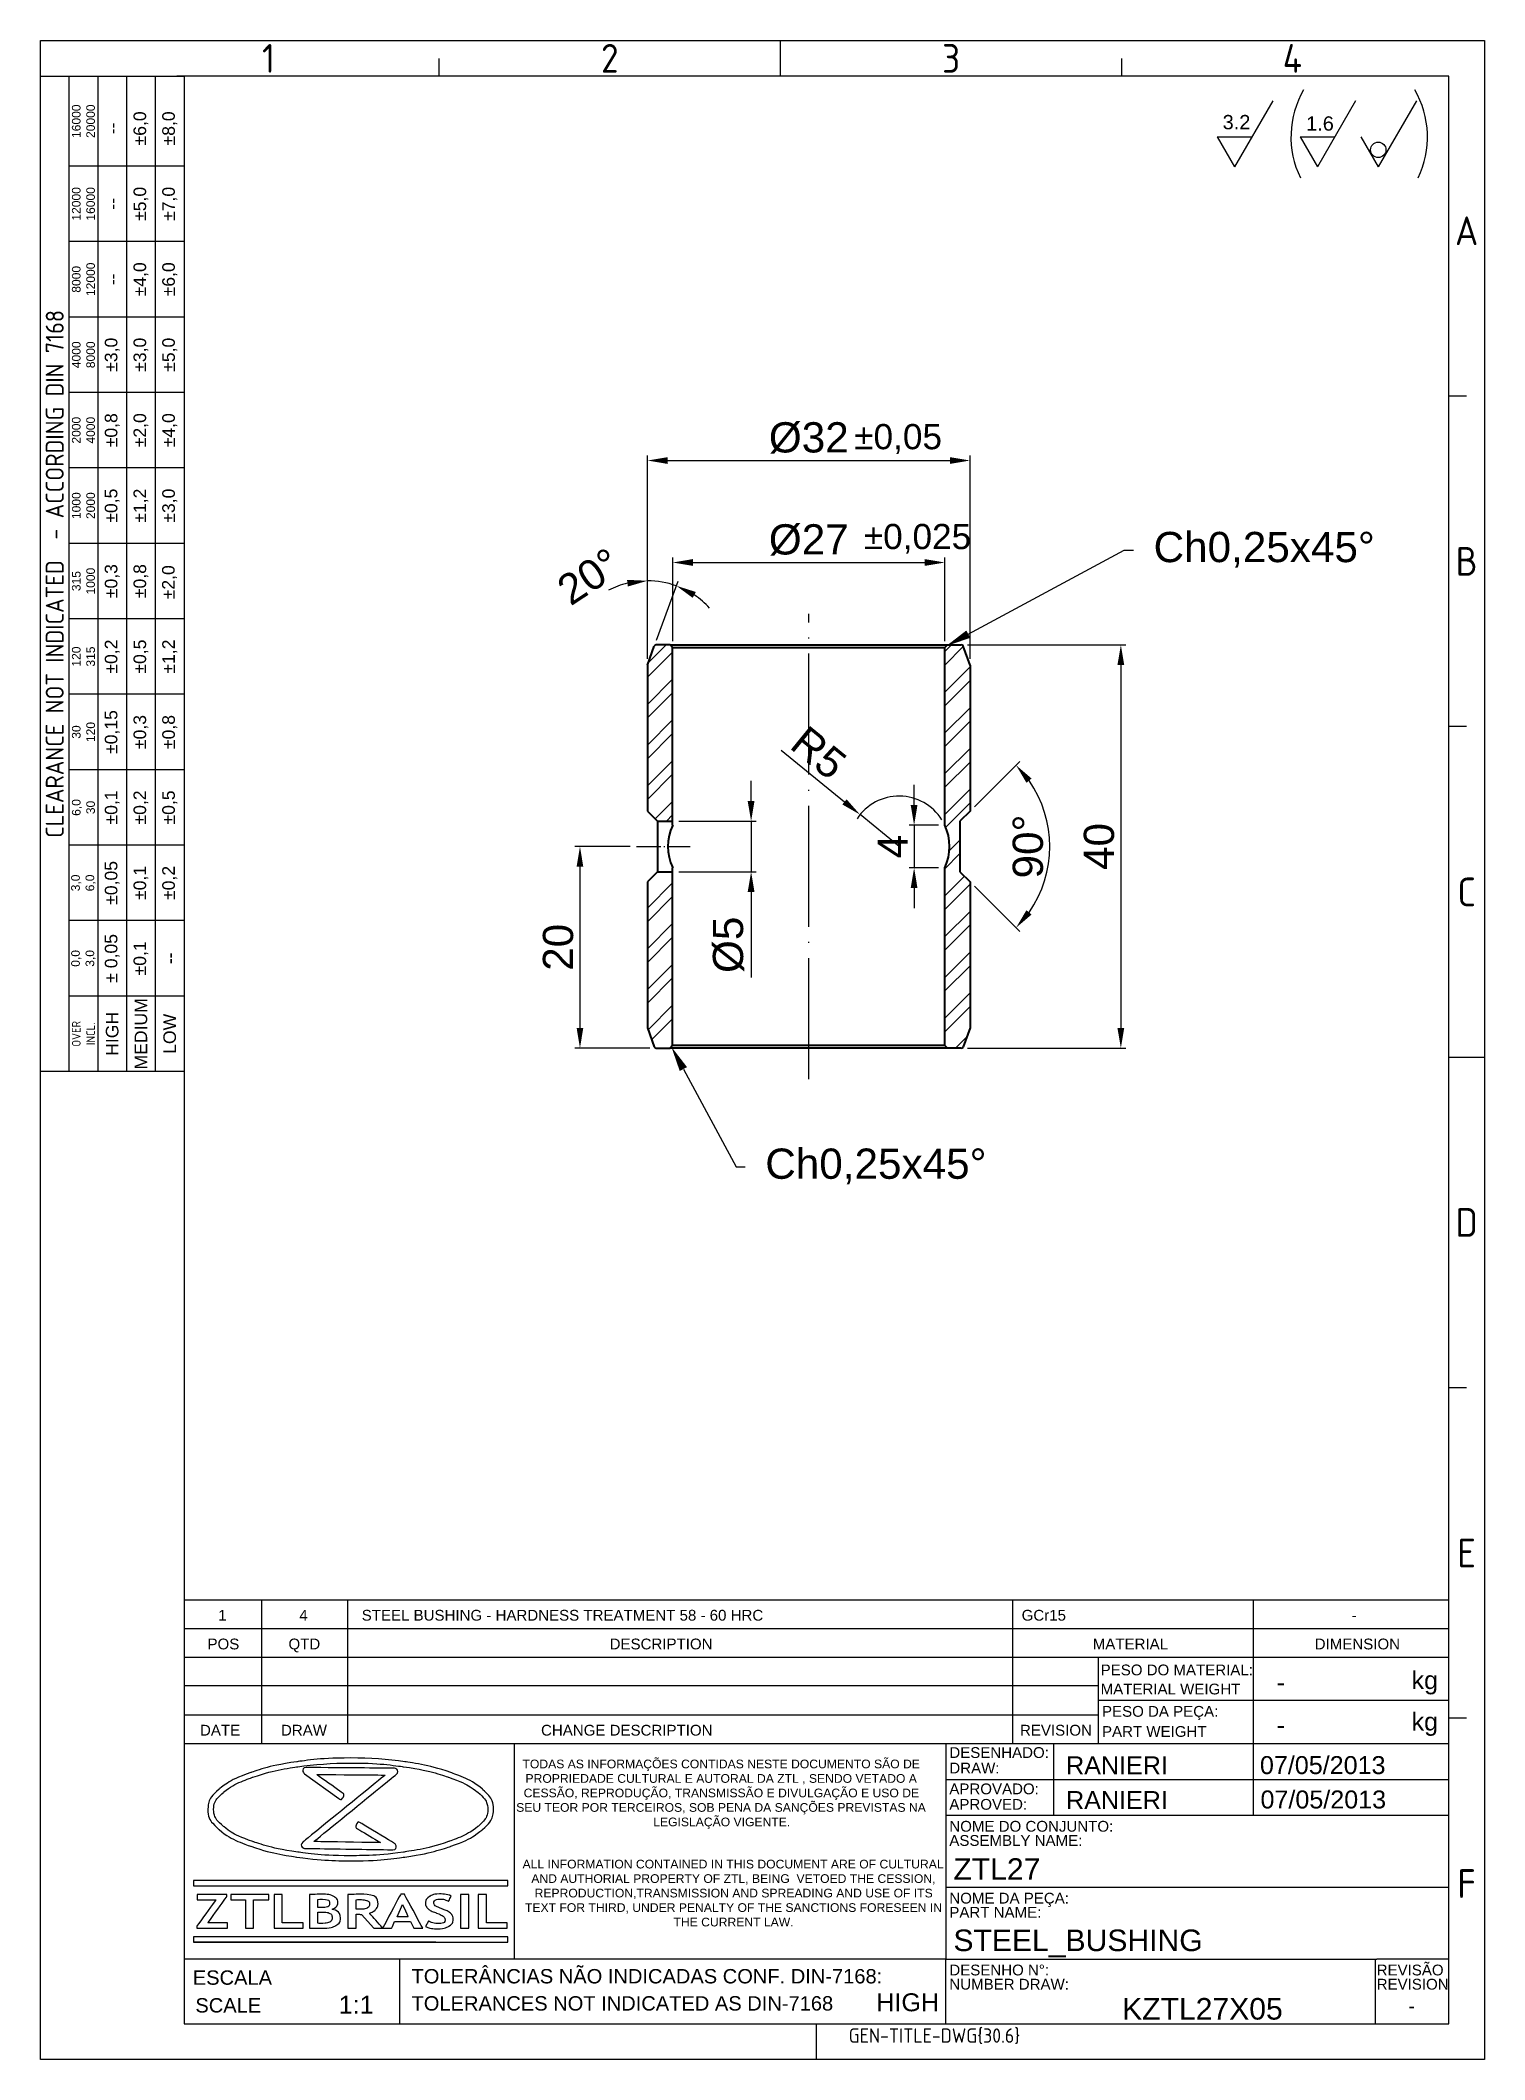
# Model space of a CAD drawing. Header units: millimetres. Extents: x 4268 to 4411, y 1224 to 1424.
import ezdxf
from ezdxf import colors
from ezdxf.entities.mleader import LeaderData, LeaderLine
from ezdxf.enums import TextEntityAlignment as Align
from ezdxf.math import Vec2, Vec3

# ---------------------------------------------------------------- set-up
doc = ezdxf.new("R2010")
doc.units = ezdxf.units.MM
doc.linetypes.add('ACAD_ISO02W100', pattern=[15, 12, -3])
doc.linetypes.add('ACAD_ISO04W100', pattern=[30, 24, -3, 0, -3])
for name, color, linetype, lineweight in [('AM_0', 7, 'Continuous', 40), ('AM_4', 1, 'ACAD_ISO04W100', 25), ('AM_5', 1, 'Continuous', 25), ('AM_8', 40, 'ACAD_ISO02W100', 35)]:
    doc.layers.add(name, color=color, linetype=linetype, lineweight=lineweight)
doc.layers.add('Camada 1', color=7, linetype='Continuous')
doc.styles.add('ACISOTS', font='isocp.shx', dxfattribs={"height": 1})
doc.styles.get("Standard").update_dxf_attribs({"font": 'arial.ttf'})
doc.dimstyles.new('ISO-25', dxfattribs={"dimtxt": 3, "dimasz": 2, "dimexe": 0.5, "dimexo": 0.625, "dimtad": 1, "dimtxsty": 'Standard', "dimcen": 2, "dimadec": 0, "dimazin": 0, "dimtfac": 1, "dimtmove": 0, "dimatfit": 3, "dimfxl": 1, "dimarcsym": 0})

msp = doc.modelspace()

# ---------------------------------------------------------------- texts
at = {"color": 135, "lineweight": 25, "style": 'ACISOTS'}
for s, p in [('1', (4290.773, 1422.231)), ('2', (4324.631, 1422.231)), ('3', (4358.489, 1422.231)), ('4', (4392.347, 1422.231)), ('A', (4409.632, 1405.124)), ('B', (4409.632, 1372.335)), ('C', (4409.632, 1339.547)), ('D', (4409.632, 1306.758)), ('E', (4409.632, 1273.969)), ('F', (4409.632, 1241.18))]:
    msp.add_text(s, height=2.851, dxfattribs=at).set_placement(p, align=Align.MIDDLE)
for s, height, p in [('1', 1.069, (4285.796, 1267.261)), ('4', 1.069, (4293.828, 1267.261)), ('STEEL BUSHING - HARDNESS TREATMENT 58 - 60 HRC', 1.0692, (4300.018, 1267.261)), ('GCr15', 1.0692, (4365.485, 1267.261)), ('-', 1.069, (4398.211, 1267.261)), ('POS', 1.0692, (4284.721, 1264.41)), ('QTD', 1.0692, (4292.753, 1264.41)), ('DESCRIPTION', 1.0692, (4324.614, 1264.41)), ('MATERIAL', 1.0692, (4372.541, 1264.41)), ('DIMENSION', 1.0692, (4394.56, 1264.41)), ('PESO DO MATERIAL:', 1.0692, (4373.325, 1261.836)), ('kg', 1.782, (4404.167, 1260.469)), ('MATERIAL WEIGHT', 1.0692, (4373.325, 1259.942)), ('PESO DA PEÇA:', 1.0692, (4373.459, 1257.727)), ('kg', 1.782, (4404.167, 1256.358)), ('DATE', 1.0692, (4283.976, 1255.856)), ('DRAW', 1.0692, (4292.009, 1255.856)), ('CHANGE DESCRIPTION', 1.0692, (4317.807, 1255.856)), ('REVISION', 1.0692, (4365.321, 1255.856)), ('PART WEIGHT', 1.0692, (4373.459, 1255.731)), ('DESENHADO:', 1.0692, (4358.313, 1253.64)), ('DRAW:', 1.0692, (4358.313, 1252.102)), ('APROVADO:', 1.0692, (4358.313, 1250.039)), ('APROVED:', 1.0692, (4358.313, 1248.502)), ('ASSEMBLY NAME:', 1.0692, (4358.313, 1244.918)), ('NOME DO CONJUNTO:', 1.0692, (4358.313, 1246.326)), ('NOME DA PEÇA:', 1.0692, (4358.313, 1239.198)), ('PART NAME:', 1.0692, (4358.313, 1237.79)), ('ESCALA', 1.4256, (4283.262, 1231.142)), ('TOLERÂNCIAS NÃO INDICADAS CONF. DIN-7168:', 1.4256, (4304.962, 1231.275)), ('DESENHO N%%d:', 1.0692, (4358.313, 1232.07)), ('REVISÃO', 1.0692, (4400.706, 1232.07)), ('SCALE', 1.4256, (4283.519, 1228.387)), ('TOLERANCES NOT INDICATED AS DIN-7168', 1.4256, (4304.962, 1228.584)), ('NUMBER DRAW:', 1.0692, (4358.313, 1230.662)), ('REVISION', 1.0692, (4400.706, 1230.662))]:
    msp.add_text(s, height=height).set_placement(p)
at = {"color": 135, "lineweight": 25, "attachment_point": 5, "rotation": 90}
for s, insert, char_height, width in [('16000\\P20000', (4272.418, 1415.994), 0.8554, 8.91), ('±6,0', (4278.121, 1415.282), 1.2474, 7.4844), ('±8,0', (4280.972, 1415.282), 1.2474, 7.4844), ('--', (4275.27, 1415.282), 1.2474, 7.4844), ('12000\\P16000', (4272.418, 1407.797), 0.8554, 7.4844), ('--', (4275.27, 1407.797), 1.2474, 7.4844), ('±5,0', (4278.121, 1407.797), 1.2474, 7.4844), ('±7,0', (4280.972, 1407.797), 1.2474, 7.4844), ('8000\\P12000', (4272.418, 1400.313), 0.8554, 7.4844), ('--', (4275.27, 1400.313), 1.2474, 7.4844), ('±4,0', (4278.121, 1400.313), 1.2474, 7.4844), ('±6,0', (4280.972, 1400.313), 1.2474, 7.4844), ('{\\Fisocp.shx|c0;CLEARANCE NOT INDICATED  - ACCORDING DIN 7168}', (4269.567, 1371.088), 1.782, 98.7228), ('4000\\P8000', (4272.418, 1392.828), 0.8554, 7.4844), ('±3,0', (4275.27, 1392.828), 1.2474, 7.4844), ('±3,0', (4278.121, 1392.828), 1.2474, 7.4844), ('±5,0', (4280.972, 1392.828), 1.2474, 7.4844), ('2000\\P4000', (4272.418, 1385.344), 0.8554, 7.4844), ('±0,8', (4275.27, 1385.344), 1.2474, 7.4844), ('±2,0', (4278.121, 1385.344), 1.2474, 7.4844), ('±4,0', (4280.972, 1385.344), 1.2474, 7.4844), ('1000\\P2000', (4272.418, 1377.86), 0.8554, 7.4844), ('±0,5', (4275.27, 1377.86), 1.2474, 7.4844), ('±1,2', (4278.121, 1377.86), 1.2474, 7.4844), ('±3,0', (4280.972, 1377.86), 1.2474, 7.4844), ('315\\P1000', (4272.418, 1370.375), 0.8554, 7.4844), ('±0,3', (4275.27, 1370.375), 1.2474, 7.4844), ('±0,8', (4278.121, 1370.375), 1.2474, 7.4844), ('±2,0', (4280.949, 1370.263), 1.2474, 7.4844), ('±0,2', (4275.27, 1362.891), 1.2474, 7.4844), ('±0,5', (4278.121, 1362.891), 1.2474, 7.4844), ('±1,2', (4280.972, 1362.891), 1.2474, 7.4844), ('120\\P315', (4272.418, 1362.891), 0.8554, 7.4844), ('30\\P120', (4272.418, 1355.406), 0.8554, 7.4844), ('±0,15', (4275.27, 1355.406), 1.2474, 7.4844), ('±0,3', (4278.121, 1355.406), 1.2474, 7.4844), ('±0,8', (4280.972, 1355.406), 1.2474, 7.4844), ('6,0\\P30', (4272.418, 1347.922), 0.8554, 7.4844), ('±0,1', (4275.27, 1347.922), 1.2474, 7.4844), ('±0,2', (4278.121, 1347.922), 1.2474, 7.4844), ('±0,5', (4280.972, 1347.922), 1.2474, 7.4844), ('±0,05', (4275.27, 1340.438), 1.2474, 7.4844), ('±0,1', (4278.121, 1340.438), 1.2474, 7.4844), ('±0,2', (4280.972, 1340.438), 1.2474, 7.4844), ('3,0\\P6,0', (4272.418, 1340.438), 0.8554, 7.4844), ('± 0,05', (4275.27, 1332.953), 1.2474, 7.4844), ('\\pt4.79529;±0,1', (4278.121, 1332.953), 1.2474, 7.4844), ('0,0\\P3,0', (4272.418, 1332.953), 0.8554, 7.4844), ('--', (4280.972, 1332.953), 1.2474, 7.4844), ('MEDIUM', (4278.121, 1325.469), 1.2474, 7.4844), ('{\\Fisocp.shx|c0;OVER\\PINCL.}', (4272.418, 1325.469), 0.85536, 7.4844), ('HIGH', (4275.27, 1325.469), 1.2474, 7.4844), ('LOW', (4280.972, 1325.469), 1.2474, 7.4844)]:
    msp.add_mtext(s, dxfattribs=dict(at, insert=insert, char_height=char_height, width=width))
at = {"linetype": 'Continuous', "char_height": 0.86249, "attachment_point": 1}
for s, width, insert in [('\\pi0.72127;TODAS AS INFORMAÇÕES CONTIDAS NESTE DOCUMENTO SÃO DE \\P\\pi1.0198;PROPRIEDADE CULTURAL E AUTORAL DA ZTL , SENDO VETADO A \\P\\pi0.8357;CESSÃO, REPRODUÇÃO, TRANSMISSÃO E DIVULGAÇÃO E USO DE \\P\\pi0.096171;SEU TEOR POR TERCEIROS, SOB PENA DA SANÇÕES PREVISTAS NA \\P\\pi13.69;LEGISLAÇÃO VIGENTE.', 40.78046, (4315.247, 1253.475)), ('\\pi0.24807;ALL INFORMATION CONTAINED IN THIS DOCUMENT ARE OF CULTURAL \\P\\pi1.1156;AND AUTHORIAL PROPERTY OF ZTL, BEING  VETOED THE CESSION, \\P\\pi1.443;REPRODUCTION,TRANSMISSION AND SPREADING AND USE OF ITS \\P\\pi0.49075;TEXT FOR THIRD, UNDER PENALTY OF THE SANCTIONS FORESEEN IN \\P\\pi15.222;THE CURRENT LAW.', 42.2262, (4315.728, 1243.543))]:
    msp.add_mtext_dynamic_manual_height_columns(s, width=width, gutter_width=12.5, heights=[0], dxfattribs=dict(at, insert=insert))
for p in [(4390.787, 1261.158), (4390.787, 1256.917)]:
    msp.add_attdef('-', text='', height=1.782).set_placement(p, align=Align.MIDDLE_LEFT)
for tag, p, height in [('07/05/2013', (4389.125, 1252.039), 1.782), ('RANIERI', (4369.896, 1252.018), 1.782), ('RANIERI', (4369.894, 1248.57), 1.782), ('07/05/2013', (4389.182, 1248.629), 1.782), ('ZTL27', (4358.716, 1241.554), 2.138), ('STEEL_BUSHING', (4358.716, 1234.48), 2.138), ('KZTL27X05', (4375.45, 1227.687), 2.138)]:
    msp.add_attdef(tag, p, '', height=height)
for tag, height, p in [('1:1', 1.782, (4299.471, 1229.167)), ('HIGH', 1.782, (4354.182, 1229.403)), ('-', 1.394, (4404.186, 1229.055))]:
    msp.add_attdef(tag, text='', height=height).set_placement(p, align=Align.MIDDLE_CENTER)
at = {"color": 135, "style": 'ACISOTS'}
msp.add_attdef('GEN-TITLE-DWG{30.6}', (4348.334, 1225.389), '', height=1.426, dxfattribs=at)
at = {"layer": 'AM_5', "char_height": 1.4179, "attachment_point": 1}
for s, insert in [('3.2', (4385.424, 1416.615)), ('1.6', (4393.706, 1416.478))]:
    msp.add_mtext_dynamic_manual_height_columns(s, width=18.23779, gutter_width=12.5, heights=[0], dxfattribs=dict(at, insert=insert))
at = {"layer": 'AM_5', "ltscale": 0.25, "char_height": 2.5, "attachment_point": 1}
for s, insert in [('%%P0,05', (4348.874, 1385.958)), ('%%P0,025', (4349.828, 1376.049))]:
    msp.add_mtext_dynamic_manual_height_columns(s, width=9.59883, gutter_width=12.5, heights=[0], dxfattribs=dict(at, insert=insert))

# ---------------------------------------------------------------- blocks, each defined once
blk = doc.blocks.new('*D43')
at = {"layer": 'AM_5', "color": 0, "lineweight": -2, "ltscale": 0.25, "transparency": 16777216}
for p, q in [((4330.87, 1364.43), (4330.87, 1372.72)), ((4332.87, 1372.22), (4355.87, 1372.22)), ((4357.87, 1364.43), (4357.87, 1372.72))]:
    blk.add_line(p, q, dxfattribs=at)
at = {"layer": 'AM_5', "color": 0, "ltscale": 0.25, "transparency": 16777216}
for points in [[(4332.87, 1372.56), (4332.87, 1371.89), (4330.87, 1372.22)], [(4355.87, 1372.56), (4355.87, 1371.89), (4357.87, 1372.22)]]:
    blk.add_solid(points, dxfattribs=at)
at = {"layer": 'Defpoints', "color": 0, "ltscale": 0.25, "transparency": 16777216}
for p in [(4357.87, 1372.22), (4330.87, 1363.8), (4357.87, 1363.8)]:
    blk.add_point(p, dxfattribs=at)
at = {"layer": 'AM_5', "color": 0, "ltscale": 0.25, "transparency": 16777216, "insert": (4344.37, 1374.46), "char_height": 3, "attachment_point": 5}
blk.add_mtext('%%C27', dxfattribs=at)
blk = doc.blocks.new('*D44')
at = {"layer": 'AM_5', "color": 0, "lineweight": -2, "ltscale": 0.25, "transparency": 16777216}
for p, q in [((4328.37, 1362.68), (4328.37, 1382.84)), ((4330.37, 1382.34), (4358.37, 1382.34)), ((4360.37, 1362.68), (4360.37, 1382.84))]:
    blk.add_line(p, q, dxfattribs=at)
at = {"layer": 'AM_5', "color": 0, "ltscale": 0.25, "transparency": 16777216}
for points in [[(4330.37, 1382.67), (4330.37, 1382), (4328.37, 1382.34)], [(4358.37, 1382.67), (4358.37, 1382), (4360.37, 1382.34)]]:
    blk.add_solid(points, dxfattribs=at)
at = {"layer": 'Defpoints', "color": 0, "ltscale": 0.25, "transparency": 16777216}
for p in [(4360.37, 1382.34), (4328.37, 1362.05), (4360.37, 1362.05)]:
    blk.add_point(p, dxfattribs=at)
at = {"layer": 'AM_5', "color": 0, "ltscale": 0.25, "transparency": 16777216, "insert": (4344.37, 1384.58), "char_height": 3, "attachment_point": 5}
blk.add_mtext('%%C32', dxfattribs=at)
blk = doc.blocks.new('*D45')
at = {"layer": 'AM_5', "color": 0, "lineweight": -2, "ltscale": 0.25, "transparency": 16777216}
for p, q in [((4328.37, 1362.68), (4328.37, 1370.91)), ((4329.26, 1364.51), (4331.4, 1370.38))]:
    blk.add_line(p, q, dxfattribs=at)
for start, end in [(103.7407, 117.4814), (70, 90), (42.5186, 56.2593)]:
    blk.add_arc((4328.37, 1362.05), 8.36, start, end, dxfattribs=at)
at = {"layer": 'AM_5', "color": 0, "ltscale": 0.25, "transparency": 16777216}
for points in [[(4326.34, 1370.5), (4326.42, 1369.84), (4328.37, 1370.41)], [(4332.86, 1368.71), (4333.16, 1369.3), (4331.23, 1369.91)]]:
    blk.add_solid(points, dxfattribs=at)
at = {"layer": 'Defpoints', "color": 0, "ltscale": 0.25, "transparency": 16777216}
for p in [(4330.29, 1370.19), (4328.37, 1362.05), (4328.37, 1362.05), (4329.05, 1363.92), (4328.37, 1347.55)]:
    blk.add_point(p, dxfattribs=at)
at = {"layer": 'AM_5', "color": 0, "ltscale": 0.25, "transparency": 16777216, "insert": (4322.57, 1370.83), "char_height": 3, "attachment_point": 5, "rotation": 33.422}
blk.add_mtext('20°', dxfattribs=at)
blk = doc.blocks.new('*D46')
at = {"layer": 'AM_5', "color": 0, "lineweight": -2, "ltscale": 0.25, "transparency": 16777216}
for p, q in [((4360.12, 1364.05), (4375.83, 1364.05)), ((4375.33, 1362.05), (4375.33, 1326.05)), ((4360.12, 1324.05), (4375.83, 1324.05))]:
    blk.add_line(p, q, dxfattribs=at)
at = {"layer": 'AM_5', "color": 0, "ltscale": 0.25, "transparency": 16777216}
for points in [[(4374.99, 1362.05), (4375.66, 1362.05), (4375.33, 1364.05)], [(4374.99, 1326.05), (4375.66, 1326.05), (4375.33, 1324.05)]]:
    blk.add_solid(points, dxfattribs=at)
at = {"layer": 'Defpoints', "color": 0, "ltscale": 0.25, "transparency": 16777216}
for p in [(4359.5, 1364.05), (4359.5, 1324.05), (4375.33, 1324.05)]:
    blk.add_point(p, dxfattribs=at)
at = {"layer": 'AM_5', "color": 0, "ltscale": 0.25, "transparency": 16777216, "insert": (4373.17, 1344.05), "char_height": 3, "attachment_point": 5, "rotation": 90}
blk.add_mtext('40', dxfattribs=at)
blk = doc.blocks.new('*D47')
at = {"layer": 'AM_5', "color": 0, "lineweight": -2, "ltscale": 0.25, "transparency": 16777216}
for p, q in [((4360.81, 1347.99), (4365.29, 1352.47)), ((4360.81, 1340.11), (4365.29, 1335.63))]:
    blk.add_line(p, q, dxfattribs=at)
blk.add_arc((4356.87, 1344.05), 11.41, 325.0577, 34.9423, dxfattribs=at)
at = {"layer": 'AM_5', "color": 0, "ltscale": 0.25, "transparency": 16777216}
for points in [[(4365.96, 1350.37), (4366.47, 1350.8), (4364.93, 1352.12)], [(4366.47, 1337.3), (4365.96, 1337.73), (4364.93, 1335.99)]]:
    blk.add_solid(points, dxfattribs=at)
at = {"layer": 'Defpoints', "color": 0, "ltscale": 0.25, "transparency": 16777216}
for p in [(4359.37, 1346.55), (4360.37, 1347.55), (4359.37, 1341.55), (4360.37, 1340.55), (4367.89, 1341.1)]:
    blk.add_point(p, dxfattribs=at)
at = {"layer": 'AM_5', "color": 0, "ltscale": 0.25, "transparency": 16777216, "insert": (4366.12, 1344.05), "char_height": 3, "attachment_point": 5, "rotation": 90}
blk.add_mtext('90°', dxfattribs=at)
blk = doc.blocks.new('*D48')
at = {"layer": 'AM_5', "color": 0, "lineweight": -2, "ltscale": 0.25, "transparency": 16777216}
for p, q in [((4338.65, 1348.55), (4338.65, 1350.55)), ((4331.49, 1346.55), (4339.15, 1346.55)), ((4338.65, 1346.55), (4338.65, 1341.55)), ((4331.49, 1341.55), (4339.15, 1341.55)), ((4338.65, 1339.55), (4338.65, 1331.05))]:
    blk.add_line(p, q, dxfattribs=at)
at = {"layer": 'AM_5', "color": 0, "ltscale": 0.25, "transparency": 16777216}
for points in [[(4338.31, 1348.55), (4338.98, 1348.55), (4338.65, 1346.55)], [(4338.31, 1339.55), (4338.98, 1339.55), (4338.65, 1341.55)]]:
    blk.add_solid(points, dxfattribs=at)
at = {"layer": 'Defpoints', "color": 0, "ltscale": 0.25, "transparency": 16777216}
for p in [(4330.87, 1346.55), (4330.87, 1341.55), (4338.65, 1341.55)]:
    blk.add_point(p, dxfattribs=at)
at = {"layer": 'AM_5', "color": 0, "ltscale": 0.25, "transparency": 16777216, "insert": (4336.41, 1334.3), "char_height": 3, "attachment_point": 5, "rotation": 90}
blk.add_mtext('%%C5', dxfattribs=at)
blk = doc.blocks.new('*D49')
at = {"layer": 'AM_5', "color": 0, "lineweight": -2, "ltscale": 0.25, "transparency": 16777216}
for p, q in [((4326.66, 1344.05), (4321.17, 1344.05)), ((4321.67, 1342.05), (4321.67, 1326.05)), ((4328.61, 1324.05), (4321.17, 1324.05))]:
    blk.add_line(p, q, dxfattribs=at)
at = {"layer": 'AM_5', "color": 0, "ltscale": 0.25, "transparency": 16777216}
for points in [[(4321.34, 1342.05), (4322, 1342.05), (4321.67, 1344.05)], [(4321.34, 1326.05), (4322, 1326.05), (4321.67, 1324.05)]]:
    blk.add_solid(points, dxfattribs=at)
at = {"layer": 'Defpoints', "color": 0, "ltscale": 0.25, "transparency": 16777216}
for p in [(4327.29, 1344.05), (4321.67, 1324.05), (4329.23, 1324.05)]:
    blk.add_point(p, dxfattribs=at)
at = {"layer": 'AM_5', "color": 0, "ltscale": 0.25, "transparency": 16777216, "insert": (4319.51, 1334.05), "char_height": 3, "attachment_point": 5, "rotation": 90}
blk.add_mtext('20', dxfattribs=at)
blk = doc.blocks.new('*D51')
at = {"layer": 'AM_5', "color": 0, "lineweight": -2, "ltscale": 0.25, "transparency": 16777216}
for p, q in [((4341.62, 1353.6), (4347.91, 1348.48)), ((4353.33, 1344.05), (4349.46, 1347.21))]:
    blk.add_line(p, q, dxfattribs=at)
blk.add_arc((4353.33, 1344.05), 5, 32.1349, 146.5347, dxfattribs=at)
at = {"layer": 'AM_5', "color": 0, "ltscale": 0.25, "transparency": 16777216}
blk.add_solid([(4348.12, 1348.73), (4347.7, 1348.22), (4349.46, 1347.21)], dxfattribs=at)
at = {"layer": 'Defpoints', "color": 0, "ltscale": 0.25, "transparency": 16777216}
for p in [(4349.46, 1347.21), (4353.33, 1344.05)]:
    blk.add_point(p, dxfattribs=at)
at = {"layer": 'AM_5', "color": 0, "ltscale": 0.25, "transparency": 16777216, "insert": (4345.35, 1353.34), "char_height": 3, "attachment_point": 5, "rotation": 320.8051}
blk.add_mtext('R5', dxfattribs=at)
blk = doc.blocks.new('*D52')
at = {"layer": 'AM_5', "color": 0, "lineweight": -2, "ltscale": 0.25, "transparency": 16777216}
for p, q in [((4354.82, 1348.16), (4354.82, 1350.16)), ((4357.24, 1346.16), (4354.32, 1346.16)), ((4354.82, 1346.16), (4354.82, 1341.94)), ((4357.24, 1341.94), (4354.32, 1341.94)), ((4354.82, 1339.94), (4354.82, 1337.94))]:
    blk.add_line(p, q, dxfattribs=at)
at = {"layer": 'AM_5', "color": 0, "ltscale": 0.25, "transparency": 16777216}
for points in [[(4354.48, 1348.16), (4355.15, 1348.16), (4354.82, 1346.16)], [(4354.48, 1339.94), (4355.15, 1339.94), (4354.82, 1341.94)]]:
    blk.add_solid(points, dxfattribs=at)
at = {"layer": 'Defpoints', "color": 0, "ltscale": 0.25, "transparency": 16777216}
for p in [(4357.87, 1346.16), (4354.82, 1341.94), (4357.87, 1341.94)]:
    blk.add_point(p, dxfattribs=at)
at = {"layer": 'AM_5', "color": 0, "ltscale": 0.25, "transparency": 16777216, "insert": (4352.69, 1344.05), "char_height": 3, "attachment_point": 5, "rotation": 90}
blk.add_mtext('4', dxfattribs=at)

# ---------------------------------------------------------------- dimensions: what is measured, and where the dimension line sits
at = {"layer": 'AM_5', "ltscale": 0.25}
for base, p1, p2, text, picture, middle in [((4360.366, 1382.338), (4328.366, 1362.052), (4360.366, 1362.052), '%%C32', '*D44', (4344.366, 1384.578)), ((4357.866, 1372.222), (4330.866, 1363.802), (4357.866, 1363.802), '%%C27', '*D43', (4344.366, 1374.463))]:
    dim = msp.add_linear_dim(base=base, p1=p1, p2=p2, text=text, dimstyle='ISO-25', dxfattribs=at)
    dim.commit()
    dim.dimension.update_dxf_attribs({"geometry": picture, "text_midpoint": middle})
dim = msp.add_angular_dim_2l(base=(4330.294, 1370.187), line1=((4328.366, 1362.052), (4328.366, 1347.552)), line2=((4328.366, 1362.052), (4329.046, 1363.921)), dimstyle='ISO-25', dxfattribs=at)
dim.commit()
dim.dimension.update_dxf_attribs({"geometry": '*D45', "text_midpoint": (4323.762, 1369.03), "dimtype": 162})
for base, p1, p2, picture, middle in [((4375.328, 1324.052), (4359.498, 1364.052), (4359.498, 1324.052), '*D46', (4373.171, 1344.052)), ((4321.669, 1324.052), (4327.287, 1344.052), (4329.234, 1324.052), '*D49', (4319.512, 1334.052))]:
    dim = msp.add_linear_dim(base=base, p1=p1, p2=p2, angle=90, dimstyle='ISO-25', dxfattribs=at)
    dim.commit()
    dim.dimension.update_dxf_attribs({"geometry": picture, "text_midpoint": middle})
dim = msp.add_radius_dim(center=(4353.334, 1344.052), mpoint=(4349.459, 1347.212), dimstyle='ISO-25', dxfattribs=at)
dim.commit()
dim.dimension.update_dxf_attribs({"geometry": '*D51', "text_midpoint": (4345.35, 1353.337)})
dim = msp.add_angular_dim_2l(base=(4367.886, 1341.1), line1=((4359.366, 1341.552), (4360.366, 1340.552)), line2=((4360.366, 1347.552), (4359.366, 1346.552)), dimstyle='ISO-25', dxfattribs=at)
dim.commit()
dim.dimension.update_dxf_attribs({"geometry": '*D47', "text_midpoint": (4366.118, 1344.052)})
for base, p1, p2, text, picture, middle in [((4338.646, 1341.552), (4330.866, 1346.552), (4330.866, 1341.552), '%%C5', '*D48', (4336.406, 1334.301)), ((4354.815, 1341.941), (4357.866, 1346.163), (4357.866, 1341.941), '4', '*D52', (4352.69, 1344.052))]:
    dim = msp.add_linear_dim(base=base, p1=p1, p2=p2, angle=90, text=text, dimstyle='ISO-25', dxfattribs=at)
    dim.commit()
    dim.dimension.update_dxf_attribs({"geometry": picture, "text_midpoint": middle})

# ---------------------------------------------------------------- hatches: boundary and pattern name
at = {"layer": 'AM_5', "ltscale": 0.25}
h = msp.add_hatch(dxfattribs=at)
h.set_pattern_fill('ANSI32', color=256, scale=0.3)
h.paths.add_polyline_path([(4330.866, 1363.802), (4330.616, 1364.052), (4329.234, 1364.052, 0.3152988), (4329.046, 1363.921), (4328.366, 1362.052), (4328.366, 1347.552), (4329.366, 1346.552), (4330.866, 1346.552)])
h.paths.add_polyline_path([(4330.866, 1341.552), (4329.366, 1341.552), (4328.366, 1340.552), (4328.366, 1326.052), (4329.046, 1324.184, 0.3152988), (4329.234, 1324.052), (4330.616, 1324.052), (4330.866, 1324.302)])
h.paths.add_polyline_path([(4360.366, 1362.052), (4359.686, 1363.921, 0.3152988), (4359.498, 1364.052), (4358.116, 1364.052), (4357.866, 1363.802), (4357.866, 1346.163, -0.2214468), (4357.866, 1341.941), (4357.866, 1324.302), (4358.116, 1324.052), (4359.498, 1324.052, 0.3152988), (4359.686, 1324.184), (4360.366, 1326.052), (4360.366, 1340.552), (4359.366, 1341.552), (4359.366, 1346.552), (4360.366, 1347.552)])

# ---------------------------------------------------------------- linework, layer by layer
at = {"color": 135, "lineweight": 25}
for p, q in [((4268.142, 1223.717), (4268.142, 1424.013)), ((4268.142, 1424.013), (4411.414, 1424.013)), ((4307.702, 1420.449), (4307.702, 1422.231)), ((4341.56, 1420.449), (4341.56, 1424.013)), ((4375.418, 1420.449), (4375.418, 1422.231)), ((4411.414, 1424.013), (4411.414, 1223.717)), ((4270.993, 1321.727), (4270.993, 1420.449)), ((4273.844, 1420.449), (4273.844, 1321.727)), ((4276.695, 1420.449), (4276.695, 1321.727)), ((4279.546, 1321.727), (4279.546, 1420.449)), ((4282.398, 1411.539), (4270.993, 1411.539)), ((4282.398, 1404.055), (4270.993, 1404.055)), ((4282.398, 1396.571), (4270.993, 1396.571)), ((4282.398, 1389.086), (4270.993, 1389.086)), ((4409.632, 1388.73), (4407.85, 1388.73)), ((4282.398, 1381.602), (4270.993, 1381.602)), ((4282.398, 1374.117), (4270.993, 1374.117)), ((4282.398, 1366.633), (4270.993, 1366.633)), ((4282.398, 1359.149), (4270.993, 1359.149)), ((4409.632, 1355.941), (4407.85, 1355.941)), ((4282.398, 1351.664), (4270.993, 1351.664)), ((4282.398, 1344.18), (4270.993, 1344.18)), ((4282.398, 1336.695), (4270.993, 1336.695)), ((4282.398, 1329.211), (4270.993, 1329.211)), ((4407.85, 1323.152), (4411.414, 1323.152)), ((4409.632, 1290.363), (4407.85, 1290.363)), ((4409.632, 1257.575), (4407.85, 1257.575)), ((4345.124, 1223.717), (4345.124, 1227.281)), ((4411.414, 1223.717), (4268.142, 1223.717))]:
    msp.add_line(p, q, dxfattribs=at)
for p, q in [((4407.85, 1420.449), (4281.685, 1420.449)), ((4282.398, 1420.449), (4282.398, 1227.281)), ((4407.85, 1227.281), (4407.85, 1420.449)), ((4282.398, 1269.336), (4407.85, 1269.336)), ((4282.398, 1269.336), (4373.1, 1269.336)), ((4290.098, 1257.931), (4290.098, 1269.336)), ((4298.632, 1257.931), (4298.632, 1269.336)), ((4364.621, 1257.931), (4364.621, 1269.336)), ((4388.449, 1269.336), (4388.449, 1255.08)), ((4282.398, 1266.485), (4407.85, 1266.485)), ((4282.398, 1266.485), (4373.1, 1266.485)), ((4282.398, 1263.633), (4407.85, 1263.633)), ((4282.398, 1263.633), (4282.398, 1227.281)), ((4282.398, 1263.633), (4373.1, 1263.633)), ((4290.098, 1255.08), (4290.098, 1263.633)), ((4298.632, 1255.08), (4298.632, 1263.633)), ((4364.621, 1255.08), (4364.621, 1263.633)), ((4373.1, 1255.08), (4373.1, 1263.633)), ((4388.449, 1263.633), (4388.449, 1259.357)), ((4407.85, 1227.281), (4407.85, 1263.633)), ((4373.1, 1260.782), (4282.398, 1260.782)), ((4282.398, 1257.931), (4373.1, 1257.931)), ((4373.1, 1259.357), (4407.85, 1259.357)), ((4282.398, 1255.08), (4357.954, 1255.08)), ((4315.139, 1255.08), (4315.139, 1233.696)), ((4357.954, 1255.08), (4357.954, 1241.537)), ((4357.954, 1255.08), (4407.85, 1255.08)), ((4368.646, 1255.08), (4368.646, 1247.952)), ((4388.449, 1255.08), (4388.449, 1247.952)), ((4357.954, 1251.516), (4407.85, 1251.516)), ((4357.954, 1247.952), (4407.85, 1247.952)), ((4357.954, 1241.537), (4357.954, 1233.696)), ((4357.954, 1240.824), (4407.85, 1240.824)), ((4357.954, 1233.696), (4282.398, 1233.696)), ((4303.782, 1233.696), (4303.782, 1227.281)), ((4357.954, 1227.281), (4357.954, 1233.696)), ((4357.954, 1233.696), (4400.722, 1233.696)), ((4400.547, 1233.696), (4400.547, 1227.281)), ((4407.85, 1233.696), (4400.722, 1233.696)), ((4282.398, 1227.281), (4407.85, 1227.281)), ((4282.398, 1227.281), (4407.85, 1227.281))]:
    msp.add_line(p, q)
msp.add_lwpolyline([(4282.398, 1420.449), (4282.398, 1321.727), (4268.142, 1321.727), (4268.142, 1420.449)], close=True, dxfattribs=at)
at = {"layer": 'AM_0'}
for p, q in [((4330.616, 1364.052), (4329.234, 1364.052)), ((4330.616, 1364.052), (4358.116, 1364.052)), ((4330.866, 1363.802), (4330.616, 1364.052)), ((4357.866, 1363.802), (4358.116, 1364.052)), ((4358.116, 1364.052), (4359.498, 1364.052)), ((4328.366, 1362.052), (4329.046, 1363.921)), ((4328.366, 1362.052), (4328.366, 1347.552)), ((4330.866, 1363.802), (4357.866, 1363.802)), ((4330.866, 1346.163), (4330.866, 1363.802)), ((4357.866, 1346.163), (4357.866, 1363.802)), ((4360.366, 1362.052), (4359.686, 1363.921)), ((4360.366, 1362.052), (4360.366, 1347.552)), ((4328.366, 1347.552), (4329.366, 1346.552)), ((4329.366, 1346.552), (4329.366, 1341.552)), ((4329.366, 1346.552), (4330.866, 1346.552)), ((4360.366, 1347.552), (4359.366, 1346.552)), ((4359.366, 1346.552), (4359.366, 1341.552)), ((4329.366, 1341.552), (4328.366, 1340.552)), ((4328.366, 1340.552), (4328.366, 1326.052)), ((4329.366, 1341.552), (4330.866, 1341.552)), ((4330.866, 1324.302), (4330.866, 1341.941)), ((4357.866, 1324.302), (4357.866, 1341.941)), ((4359.366, 1341.552), (4360.366, 1340.552)), ((4360.366, 1340.552), (4360.366, 1326.052)), ((4328.366, 1326.052), (4329.046, 1324.184)), ((4360.366, 1326.052), (4359.686, 1324.184)), ((4329.234, 1324.052), (4330.616, 1324.052)), ((4330.866, 1324.302), (4330.616, 1324.052)), ((4358.116, 1324.052), (4330.616, 1324.052)), ((4357.866, 1324.302), (4330.866, 1324.302)), ((4357.866, 1324.302), (4358.116, 1324.052)), ((4359.498, 1324.052), (4358.116, 1324.052))]:
    msp.add_line(p, q, dxfattribs=at)
for centre, start, end in [((4329.234, 1363.852), 90, 160), ((4359.498, 1363.852), 20, 90), ((4329.234, 1324.252), 200, 270), ((4359.498, 1324.252), 270, 340)]:
    msp.add_arc(centre, 0.2, start, end, dxfattribs=at)
at = {"layer": 'AM_0', "ltscale": 0.25}
for centre, start, end in [((4335.399, 1344.052), 155.02707, 204.97293), ((4353.334, 1344.052), 335.02707, 24.97293)]:
    msp.add_arc(centre, 5, start, end, dxfattribs=at)
at = {"layer": 'AM_4', "ltscale": 0.5}
msp.add_line((4344.366, 1320.985), (4344.366, 1367.12), dxfattribs=at)
at = {"layer": 'AM_4', "ltscale": 0.1}
msp.add_line((4327.287, 1344.052), (4332.587, 1344.052), dxfattribs=at)
at = {"layer": 'AM_5'}
for p, q in [((4390.405, 1418.029), (4386.615, 1411.465)), ((4398.612, 1418.029), (4394.822, 1411.465)), ((4404.647, 1418.029), (4400.858, 1411.465)), ((4384.892, 1414.449), (4388.337, 1414.449)), ((4384.892, 1414.449), (4386.615, 1411.465)), ((4393.1, 1414.449), (4396.545, 1414.449)), ((4393.1, 1414.449), (4394.822, 1411.465)), ((4399.135, 1414.449), (4400.858, 1411.465))]:
    msp.add_line(p, q, dxfattribs=at)
msp.add_circle((4400.864, 1413.156), 0.764, dxfattribs=at)
for centre, start, end in [((4401.481, 1414.442), 149.81687, 205.95777), ((4396.466, 1414.442), 334.04223, 30.18313)]:
    msp.add_arc(centre, 9.277, start, end, dxfattribs=at)
at = {"layer": 'AM_8', "color": 0, "linetype": 'Continuous'}
msp.add_line((4283.342, 1235.364), (4307.366, 1235.364), dxfattribs=at)
at = {"layer": 'Camada 1'}
for points, knots in [([(4298.929, 1253.636), (4300.821, 1253.636), (4302.629, 1253.503), (4304.28, 1253.264), (4304.28, 1253.264), (4305.997, 1253.014), (4307.546, 1252.649), (4308.844, 1252.196), (4308.844, 1252.196), (4310.177, 1251.73), (4311.253, 1251.169), (4311.988, 1250.54), (4311.988, 1250.54), (4312.704, 1249.929), (4313.1, 1249.252), (4313.1, 1248.537), (4313.1, 1248.537), (4313.1, 1247.821), (4312.704, 1247.144), (4311.988, 1246.533), (4311.988, 1246.533), (4311.253, 1245.904), (4310.177, 1245.343), (4308.844, 1244.877), (4308.844, 1244.877), (4307.546, 1244.424), (4305.997, 1244.059), (4304.28, 1243.809), (4304.28, 1243.809), (4302.629, 1243.57), (4300.821, 1243.437), (4298.929, 1243.437), (4298.929, 1243.437), (4297.037, 1243.437), (4295.229, 1243.57), (4293.577, 1243.809), (4293.577, 1243.809), (4291.86, 1244.059), (4290.312, 1244.424), (4289.013, 1244.877), (4289.013, 1244.877), (4287.68, 1245.343), (4286.605, 1245.904), (4285.869, 1246.533), (4285.869, 1246.533), (4285.153, 1247.144), (4284.758, 1247.821), (4284.758, 1248.537), (4284.758, 1248.537), (4284.758, 1249.252), (4285.153, 1249.929), (4285.869, 1250.54), (4285.869, 1250.54), (4286.605, 1251.169), (4287.68, 1251.73), (4289.013, 1252.196), (4289.013, 1252.196), (4290.312, 1252.649), (4291.86, 1253.014), (4293.577, 1253.264), (4293.577, 1253.264), (4295.229, 1253.503), (4297.037, 1253.636), (4298.929, 1253.636)], [0, 0, 0, 0, 0.0588235, 0.0588235, 0.0588235, 0.0882353, 0.1176471, 0.1176471, 0.1176471, 0.1470588, 0.1764706, 0.1764706, 0.1764706, 0.2058824, 0.2352941, 0.2352941, 0.2352941, 0.2647059, 0.2941176, 0.2941176, 0.2941176, 0.3235294, 0.3529412, 0.3529412, 0.3529412, 0.3823529, 0.4117647, 0.4117647, 0.4117647, 0.4411765, 0.4705882, 0.4705882, 0.4705882, 0.5, 0.5294118, 0.5294118, 0.5294118, 0.5588235, 0.5882353, 0.5882353, 0.5882353, 0.6176471, 0.6470588, 0.6470588, 0.6470588, 0.6764706, 0.7058824, 0.7058824, 0.7058824, 0.7352941, 0.7647059, 0.7647059, 0.7647059, 0.7941176, 0.8235294, 0.8235294, 0.8235294, 0.8529412, 0.8823529, 0.8823529, 0.8823529, 0.9411765, 1, 1, 1, 1]), ([(4298.929, 1253.133), (4297.07, 1253.133), (4295.296, 1253.003), (4293.679, 1252.769), (4293.679, 1252.769), (4291.998, 1252.526), (4290.486, 1252.17), (4289.22, 1251.728), (4289.22, 1251.728), (4287.989, 1251.298), (4286.997, 1250.791), (4286.321, 1250.233), (4286.321, 1250.233), (4285.68, 1249.704), (4285.325, 1249.13), (4285.325, 1248.537), (4285.325, 1248.537), (4285.325, 1247.943), (4285.68, 1247.37), (4286.321, 1246.84), (4286.321, 1246.84), (4286.997, 1246.282), (4287.989, 1245.775), (4289.22, 1245.345), (4289.22, 1245.345), (4290.486, 1244.903), (4291.998, 1244.547), (4293.679, 1244.304), (4293.679, 1244.304), (4295.296, 1244.069), (4297.07, 1243.94), (4298.929, 1243.94), (4298.929, 1243.94), (4300.788, 1243.94), (4302.561, 1244.069), (4304.179, 1244.304), (4304.179, 1244.304), (4305.859, 1244.547), (4307.372, 1244.903), (4308.637, 1245.345), (4308.637, 1245.345), (4309.868, 1245.775), (4310.861, 1246.282), (4311.537, 1246.84), (4311.537, 1246.84), (4312.178, 1247.37), (4312.532, 1247.943), (4312.532, 1248.537), (4312.532, 1248.537), (4312.532, 1249.13), (4312.178, 1249.704), (4311.537, 1250.233), (4311.537, 1250.233), (4310.861, 1250.791), (4309.868, 1251.298), (4308.637, 1251.728), (4308.637, 1251.728), (4307.372, 1252.17), (4305.859, 1252.526), (4304.179, 1252.769), (4304.179, 1252.769), (4302.561, 1253.003), (4300.787, 1253.133), (4298.929, 1253.133)], [0, 0, 0, 0, 0.0588235, 0.0588235, 0.0588235, 0.0882353, 0.1176471, 0.1176471, 0.1176471, 0.1470588, 0.1764706, 0.1764706, 0.1764706, 0.2058824, 0.2352941, 0.2352941, 0.2352941, 0.2647059, 0.2941176, 0.2941176, 0.2941176, 0.3235294, 0.3529412, 0.3529412, 0.3529412, 0.3823529, 0.4117647, 0.4117647, 0.4117647, 0.4411765, 0.4705882, 0.4705882, 0.4705882, 0.5, 0.5294118, 0.5294118, 0.5294118, 0.5588235, 0.5882353, 0.5882353, 0.5882353, 0.6176471, 0.6470588, 0.6470588, 0.6470588, 0.6764706, 0.7058824, 0.7058824, 0.7058824, 0.7352941, 0.7647059, 0.7647059, 0.7647059, 0.7941176, 0.8235294, 0.8235294, 0.8235294, 0.8529412, 0.8823529, 0.8823529, 0.8823529, 0.9411765, 1, 1, 1, 1]), ([(4297.75, 1249.622), (4297.75, 1249.622), (4294.355, 1252.055), (4294.355, 1252.055), (4294.355, 1252.055), (4294.102, 1252.236), (4294.205, 1252.696), (4294.503, 1252.694), (4294.503, 1252.694), (4294.503, 1252.694), (4303.271, 1252.623), (4303.271, 1252.623), (4303.271, 1252.623), (4303.559, 1252.621), (4303.665, 1252.187), (4303.431, 1251.995), (4303.431, 1251.995), (4303.431, 1251.995), (4295.268, 1245.345), (4295.268, 1245.345), (4295.268, 1245.345), (4295.268, 1245.345), (4301.884, 1245.239), (4301.884, 1245.239), (4301.884, 1245.239), (4301.884, 1245.239), (4299.658, 1246.579), (4299.658, 1246.579), (4299.658, 1246.579), (4299.512, 1246.667), (4299.366, 1246.755), (4299.493, 1247.061), (4299.493, 1247.061), (4299.621, 1247.367), (4299.767, 1247.279), (4299.913, 1247.191), (4299.913, 1247.191), (4299.913, 1247.191), (4303.249, 1245.181), (4303.249, 1245.181), (4303.249, 1245.181), (4303.522, 1245.016), (4303.426, 1244.527), (4303.119, 1244.532), (4303.119, 1244.532), (4303.119, 1244.532), (4294.351, 1244.673), (4294.351, 1244.673), (4294.351, 1244.673), (4294.063, 1244.677), (4293.959, 1245.11), (4294.193, 1245.301), (4294.193, 1245.301), (4294.193, 1245.301), (4302.347, 1251.944), (4302.347, 1251.944), (4302.347, 1251.944), (4302.347, 1251.944), (4295.551, 1251.998), (4295.551, 1251.998), (4295.551, 1251.998), (4295.551, 1251.998), (4298.043, 1250.212), (4298.043, 1250.212), (4298.043, 1250.212), (4298.182, 1250.113), (4298.321, 1250.013), (4298.174, 1249.718), (4298.174, 1249.718), (4298.028, 1249.423), (4297.889, 1249.523), (4297.75, 1249.622)], [0, 0, 0, 0, 0.0526316, 0.0526316, 0.0526316, 0.0789474, 0.1052632, 0.1052632, 0.1052632, 0.1315789, 0.1578947, 0.1578947, 0.1578947, 0.1842105, 0.2105263, 0.2105263, 0.2105263, 0.2368421, 0.2631579, 0.2631579, 0.2631579, 0.2894737, 0.3157895, 0.3157895, 0.3157895, 0.3421053, 0.3684211, 0.3684211, 0.3684211, 0.3947368, 0.4210526, 0.4210526, 0.4210526, 0.4473684, 0.4736842, 0.4736842, 0.4736842, 0.5, 0.5263158, 0.5263158, 0.5263158, 0.5526316, 0.5789474, 0.5789474, 0.5789474, 0.6052632, 0.6315789, 0.6315789, 0.6315789, 0.6578947, 0.6842105, 0.6842105, 0.6842105, 0.7105263, 0.7368421, 0.7368421, 0.7368421, 0.7631579, 0.7894737, 0.7894737, 0.7894737, 0.8157895, 0.8421053, 0.8421053, 0.8421053, 0.8684211, 0.8947368, 0.8947368, 0.8947368, 0.9473684, 1, 1, 1, 1]), ([(4283.402, 1241.469), (4283.402, 1241.469), (4314.455, 1241.469), (4314.455, 1241.469), (4314.455, 1241.469), (4314.455, 1241.469), (4314.516, 1241.469), (4314.516, 1241.469), (4314.516, 1241.469), (4314.516, 1241.469), (4314.516, 1241.408), (4314.516, 1241.408), (4314.516, 1241.408), (4314.516, 1241.408), (4314.516, 1241.004), (4314.516, 1241.004), (4314.516, 1241.004), (4314.516, 1241.004), (4314.516, 1240.943), (4314.516, 1240.943), (4314.516, 1240.943), (4314.516, 1240.943), (4314.455, 1240.943), (4314.455, 1240.943), (4314.455, 1240.943), (4314.455, 1240.943), (4283.402, 1240.943), (4283.402, 1240.943), (4283.402, 1240.943), (4283.402, 1240.943), (4283.342, 1240.943), (4283.342, 1240.943), (4283.342, 1240.943), (4283.342, 1240.943), (4283.342, 1241.004), (4283.342, 1241.004), (4283.342, 1241.004), (4283.342, 1241.004), (4283.342, 1241.408), (4283.342, 1241.408), (4283.342, 1241.408), (4283.342, 1241.408), (4283.342, 1241.469), (4283.342, 1241.469), (4283.342, 1241.469), (4283.342, 1241.469), (4283.402, 1241.469), (4283.402, 1241.469)], [0, 0, 0, 0, 0.0769231, 0.0769231, 0.0769231, 0.1153846, 0.1538462, 0.1538462, 0.1538462, 0.1923077, 0.2307692, 0.2307692, 0.2307692, 0.2692308, 0.3076923, 0.3076923, 0.3076923, 0.3461538, 0.3846154, 0.3846154, 0.3846154, 0.4230769, 0.4615385, 0.4615385, 0.4615385, 0.5, 0.5384615, 0.5384615, 0.5384615, 0.5769231, 0.6153846, 0.6153846, 0.6153846, 0.6538462, 0.6923077, 0.6923077, 0.6923077, 0.7307692, 0.7692308, 0.7692308, 0.7692308, 0.8076923, 0.8461538, 0.8461538, 0.8461538, 0.9230769, 1, 1, 1, 1]), ([(4283.651, 1236.743), (4283.651, 1236.743), (4283.651, 1236.935), (4283.651, 1236.935), (4283.651, 1236.935), (4283.651, 1236.935), (4285.55, 1239.562), (4285.55, 1239.562), (4285.55, 1239.562), (4285.55, 1239.562), (4283.682, 1239.562), (4283.682, 1239.562), (4283.682, 1239.562), (4283.682, 1239.562), (4283.682, 1240.09), (4283.682, 1240.09), (4283.682, 1240.09), (4283.682, 1240.09), (4286.652, 1240.09), (4286.652, 1240.09), (4286.652, 1240.09), (4286.652, 1240.09), (4286.652, 1239.898), (4286.652, 1239.898), (4286.652, 1239.898), (4286.652, 1239.898), (4284.746, 1237.271), (4284.746, 1237.271), (4284.746, 1237.271), (4284.746, 1237.271), (4286.719, 1237.271), (4286.719, 1237.271), (4286.719, 1237.271), (4286.719, 1237.271), (4286.719, 1236.743), (4286.719, 1236.743), (4286.719, 1236.743), (4286.719, 1236.743), (4283.651, 1236.743), (4283.651, 1236.743)], [0, 0, 0, 0, 0.0909091, 0.0909091, 0.0909091, 0.1363636, 0.1818182, 0.1818182, 0.1818182, 0.2272727, 0.2727273, 0.2727273, 0.2727273, 0.3181818, 0.3636364, 0.3636364, 0.3636364, 0.4090909, 0.4545455, 0.4545455, 0.4545455, 0.5, 0.5454545, 0.5454545, 0.5454545, 0.5909091, 0.6363636, 0.6363636, 0.6363636, 0.6818182, 0.7272727, 0.7272727, 0.7272727, 0.7727273, 0.8181818, 0.8181818, 0.8181818, 0.9090909, 1, 1, 1, 1]), ([(4289.287, 1239.562), (4289.287, 1239.562), (4289.287, 1236.743), (4289.287, 1236.743), (4289.287, 1236.743), (4289.287, 1236.743), (4288.479, 1236.743), (4288.479, 1236.743), (4288.479, 1236.743), (4288.479, 1236.743), (4288.479, 1239.562), (4288.479, 1239.562), (4288.479, 1239.562), (4288.479, 1239.562), (4287.03, 1239.562), (4287.03, 1239.562), (4287.03, 1239.562), (4287.03, 1239.562), (4287.03, 1240.09), (4287.03, 1240.09), (4287.03, 1240.09), (4287.03, 1240.09), (4290.801, 1240.09), (4290.801, 1240.09), (4290.801, 1240.09), (4290.801, 1240.09), (4290.801, 1239.562), (4290.801, 1239.562), (4290.801, 1239.562), (4290.801, 1239.562), (4289.287, 1239.562), (4289.287, 1239.562)], [0, 0, 0, 0, 0.1111111, 0.1111111, 0.1111111, 0.1666667, 0.2222222, 0.2222222, 0.2222222, 0.2777778, 0.3333333, 0.3333333, 0.3333333, 0.3888889, 0.4444444, 0.4444444, 0.4444444, 0.5, 0.5555556, 0.5555556, 0.5555556, 0.6111111, 0.6666667, 0.6666667, 0.6666667, 0.7222222, 0.7777778, 0.7777778, 0.7777778, 0.8888889, 1, 1, 1, 1]), ([(4291.329, 1236.743), (4291.329, 1236.743), (4291.329, 1240.09), (4291.329, 1240.09), (4291.329, 1240.09), (4291.329, 1240.09), (4292.138, 1240.09), (4292.138, 1240.09), (4292.138, 1240.09), (4292.138, 1240.09), (4292.138, 1237.271), (4292.138, 1237.271), (4292.138, 1237.271), (4292.138, 1237.271), (4294.196, 1237.271), (4294.196, 1237.271), (4294.196, 1237.271), (4294.196, 1237.271), (4294.196, 1236.743), (4294.196, 1236.743), (4294.196, 1236.743), (4294.196, 1236.743), (4291.329, 1236.743), (4291.329, 1236.743)], [0, 0, 0, 0, 0.1428571, 0.1428571, 0.1428571, 0.2142857, 0.2857143, 0.2857143, 0.2857143, 0.3571429, 0.4285714, 0.4285714, 0.4285714, 0.5, 0.5714286, 0.5714286, 0.5714286, 0.6428571, 0.7142857, 0.7142857, 0.7142857, 0.8571429, 1, 1, 1, 1]), ([(4296.241, 1236.743), (4296.241, 1236.743), (4294.848, 1236.743), (4294.848, 1236.743), (4294.848, 1236.743), (4294.848, 1236.743), (4294.848, 1240.088), (4294.848, 1240.088), (4294.848, 1240.088), (4295.462, 1240.109), (4295.892, 1240.12), (4296.138, 1240.12), (4296.138, 1240.12), (4296.612, 1240.12), (4296.981, 1240.046), (4297.247, 1239.897), (4297.247, 1239.897), (4297.514, 1239.749), (4297.646, 1239.537), (4297.646, 1239.261), (4297.646, 1239.261), (4297.646, 1238.996), (4297.455, 1238.786), (4297.074, 1238.633), (4297.074, 1238.633), (4297.64, 1238.488), (4297.923, 1238.189), (4297.923, 1237.737), (4297.923, 1237.737), (4297.923, 1237.433), (4297.766, 1237.191), (4297.454, 1237.012), (4297.454, 1237.012), (4297.141, 1236.833), (4296.737, 1236.743), (4296.241, 1236.743)], [0, 0, 0, 0, 0.1, 0.1, 0.1, 0.15, 0.2, 0.2, 0.2, 0.25, 0.3, 0.3, 0.3, 0.35, 0.4, 0.4, 0.4, 0.45, 0.5, 0.5, 0.5, 0.55, 0.6, 0.6, 0.6, 0.65, 0.7, 0.7, 0.7, 0.75, 0.8, 0.8, 0.8, 0.9, 1, 1, 1, 1]), ([(4301.205, 1236.743), (4301.205, 1236.743), (4299.99, 1238.125), (4299.99, 1238.125), (4299.99, 1238.125), (4299.868, 1238.127), (4299.697, 1238.132), (4299.477, 1238.142), (4299.477, 1238.142), (4299.477, 1238.142), (4299.477, 1236.743), (4299.477, 1236.743), (4299.477, 1236.743), (4299.477, 1236.743), (4298.637, 1236.743), (4298.637, 1236.743), (4298.637, 1236.743), (4298.637, 1236.743), (4298.637, 1240.09), (4298.637, 1240.09), (4298.637, 1240.09), (4298.683, 1240.09), (4298.858, 1240.096), (4299.164, 1240.107), (4299.164, 1240.107), (4299.468, 1240.119), (4299.713, 1240.124), (4299.9, 1240.124), (4299.9, 1240.124), (4301.057, 1240.124), (4301.635, 1239.795), (4301.635, 1239.137), (4301.635, 1239.137), (4301.635, 1238.939), (4301.555, 1238.759), (4301.395, 1238.596), (4301.395, 1238.596), (4301.236, 1238.433), (4301.035, 1238.318), (4300.793, 1238.251), (4300.793, 1238.251), (4300.793, 1238.251), (4302.138, 1236.743), (4302.138, 1236.743), (4302.138, 1236.743), (4302.138, 1236.743), (4301.205, 1236.743), (4301.205, 1236.743)], [0, 0, 0, 0, 0.0769231, 0.0769231, 0.0769231, 0.1153846, 0.1538462, 0.1538462, 0.1538462, 0.1923077, 0.2307692, 0.2307692, 0.2307692, 0.2692308, 0.3076923, 0.3076923, 0.3076923, 0.3461538, 0.3846154, 0.3846154, 0.3846154, 0.4230769, 0.4615385, 0.4615385, 0.4615385, 0.5, 0.5384615, 0.5384615, 0.5384615, 0.5769231, 0.6153846, 0.6153846, 0.6153846, 0.6538462, 0.6923077, 0.6923077, 0.6923077, 0.7307692, 0.7692308, 0.7692308, 0.7692308, 0.8076923, 0.8461538, 0.8461538, 0.8461538, 0.9230769, 1, 1, 1, 1]), ([(4305.185, 1236.743), (4305.185, 1236.743), (4304.853, 1237.422), (4304.853, 1237.422), (4304.853, 1237.422), (4304.853, 1237.422), (4303.292, 1237.422), (4303.292, 1237.422), (4303.292, 1237.422), (4303.292, 1237.422), (4302.974, 1236.743), (4302.974, 1236.743), (4302.974, 1236.743), (4302.974, 1236.743), (4302.077, 1236.743), (4302.077, 1236.743), (4302.077, 1236.743), (4302.077, 1236.743), (4303.892, 1240.136), (4303.892, 1240.136), (4303.892, 1240.136), (4303.892, 1240.136), (4304.247, 1240.136), (4304.247, 1240.136), (4304.247, 1240.136), (4304.247, 1240.136), (4306.077, 1236.743), (4306.077, 1236.743), (4306.077, 1236.743), (4306.077, 1236.743), (4305.185, 1236.743), (4305.185, 1236.743)], [0, 0, 0, 0, 0.1111111, 0.1111111, 0.1111111, 0.1666667, 0.2222222, 0.2222222, 0.2222222, 0.2777778, 0.3333333, 0.3333333, 0.3333333, 0.3888889, 0.4444444, 0.4444444, 0.4444444, 0.5, 0.5555556, 0.5555556, 0.5555556, 0.6111111, 0.6666667, 0.6666667, 0.6666667, 0.7222222, 0.7777778, 0.7777778, 0.7777778, 0.8888889, 1, 1, 1, 1]), ([(4306.341, 1236.928), (4306.341, 1236.928), (4306.641, 1237.461), (4306.641, 1237.461), (4306.641, 1237.461), (4306.959, 1237.296), (4307.273, 1237.214), (4307.582, 1237.214), (4307.582, 1237.214), (4308.057, 1237.214), (4308.294, 1237.336), (4308.294, 1237.579), (4308.294, 1237.579), (4308.294, 1237.694), (4308.238, 1237.802), (4308.126, 1237.906), (4308.126, 1237.906), (4308.015, 1238.01), (4307.784, 1238.126), (4307.434, 1238.255), (4307.434, 1238.255), (4307.085, 1238.383), (4306.85, 1238.489), (4306.729, 1238.572), (4306.729, 1238.572), (4306.608, 1238.655), (4306.514, 1238.754), (4306.449, 1238.868), (4306.449, 1238.868), (4306.384, 1238.982), (4306.351, 1239.108), (4306.351, 1239.247), (4306.351, 1239.247), (4306.351, 1239.506), (4306.48, 1239.721), (4306.738, 1239.891), (4306.738, 1239.891), (4306.996, 1240.062), (4307.327, 1240.147), (4307.732, 1240.147), (4307.732, 1240.147), (4308.258, 1240.147), (4308.644, 1240.075), (4308.891, 1239.93), (4308.891, 1239.93), (4308.891, 1239.93), (4308.645, 1239.419), (4308.645, 1239.419), (4308.645, 1239.419), (4308.362, 1239.568), (4308.062, 1239.643), (4307.747, 1239.643), (4307.747, 1239.643), (4307.561, 1239.643), (4307.416, 1239.606), (4307.313, 1239.534), (4307.313, 1239.534), (4307.211, 1239.462), (4307.16, 1239.367), (4307.16, 1239.252), (4307.16, 1239.252), (4307.16, 1239.06), (4307.448, 1238.86), (4308.027, 1238.653), (4308.027, 1238.653), (4308.331, 1238.544), (4308.551, 1238.442), (4308.685, 1238.35), (4308.685, 1238.35), (4308.82, 1238.258), (4308.923, 1238.151), (4308.993, 1238.028), (4308.993, 1238.028), (4309.064, 1237.906), (4309.099, 1237.769), (4309.099, 1237.618), (4309.099, 1237.618), (4309.099, 1237.347), (4308.954, 1237.124), (4308.662, 1236.949), (4308.662, 1236.949), (4308.371, 1236.774), (4307.981, 1236.686), (4307.492, 1236.686), (4307.492, 1236.686), (4307.067, 1236.686), (4306.684, 1236.767), (4306.341, 1236.928)], [0, 0, 0, 0, 0.0434783, 0.0434783, 0.0434783, 0.0652174, 0.0869565, 0.0869565, 0.0869565, 0.1086957, 0.1304348, 0.1304348, 0.1304348, 0.1521739, 0.173913, 0.173913, 0.173913, 0.1956522, 0.2173913, 0.2173913, 0.2173913, 0.2391304, 0.2608696, 0.2608696, 0.2608696, 0.2826087, 0.3043478, 0.3043478, 0.3043478, 0.326087, 0.3478261, 0.3478261, 0.3478261, 0.3695652, 0.3913043, 0.3913043, 0.3913043, 0.4130435, 0.4347826, 0.4347826, 0.4347826, 0.4565217, 0.4782609, 0.4782609, 0.4782609, 0.5, 0.5217391, 0.5217391, 0.5217391, 0.5434783, 0.5652174, 0.5652174, 0.5652174, 0.5869565, 0.6086957, 0.6086957, 0.6086957, 0.6304348, 0.6521739, 0.6521739, 0.6521739, 0.673913, 0.6956522, 0.6956522, 0.6956522, 0.7173913, 0.7391304, 0.7391304, 0.7391304, 0.7608696, 0.7826087, 0.7826087, 0.7826087, 0.8043478, 0.826087, 0.826087, 0.826087, 0.8478261, 0.8695652, 0.8695652, 0.8695652, 0.8913043, 0.9130435, 0.9130435, 0.9130435, 0.9565217, 1, 1, 1, 1]), ([(4309.829, 1236.743), (4309.829, 1236.743), (4309.829, 1240.09), (4309.829, 1240.09), (4309.829, 1240.09), (4309.829, 1240.09), (4310.638, 1240.09), (4310.638, 1240.09), (4310.638, 1240.09), (4310.638, 1240.09), (4310.638, 1236.743), (4310.638, 1236.743), (4310.638, 1236.743), (4310.638, 1236.743), (4309.829, 1236.743), (4309.829, 1236.743)], [0, 0, 0, 0, 0.2, 0.2, 0.2, 0.3, 0.4, 0.4, 0.4, 0.5, 0.6, 0.6, 0.6, 0.8, 1, 1, 1, 1]), ([(4311.586, 1236.743), (4311.586, 1236.743), (4311.586, 1240.09), (4311.586, 1240.09), (4311.586, 1240.09), (4311.586, 1240.09), (4312.394, 1240.09), (4312.394, 1240.09), (4312.394, 1240.09), (4312.394, 1240.09), (4312.394, 1237.271), (4312.394, 1237.271), (4312.394, 1237.271), (4312.394, 1237.271), (4314.453, 1237.271), (4314.453, 1237.271), (4314.453, 1237.271), (4314.453, 1237.271), (4314.453, 1236.743), (4314.453, 1236.743), (4314.453, 1236.743), (4314.453, 1236.743), (4311.586, 1236.743), (4311.586, 1236.743)], [0, 0, 0, 0, 0.1428571, 0.1428571, 0.1428571, 0.2142857, 0.2857143, 0.2857143, 0.2857143, 0.3571429, 0.4285714, 0.4285714, 0.4285714, 0.5, 0.5714286, 0.5714286, 0.5714286, 0.6428571, 0.7142857, 0.7142857, 0.7142857, 0.8571429, 1, 1, 1, 1]), ([(4295.657, 1239.613), (4295.657, 1239.613), (4295.657, 1238.811), (4295.657, 1238.811), (4295.657, 1238.811), (4295.781, 1238.805), (4295.911, 1238.802), (4296.048, 1238.802), (4296.048, 1238.802), (4296.574, 1238.802), (4296.838, 1238.947), (4296.838, 1239.238), (4296.838, 1239.238), (4296.838, 1239.495), (4296.599, 1239.624), (4296.12, 1239.624), (4296.12, 1239.624), (4295.994, 1239.624), (4295.839, 1239.62), (4295.657, 1239.613)], [0, 0, 0, 0, 0.1666667, 0.1666667, 0.1666667, 0.25, 0.3333333, 0.3333333, 0.3333333, 0.4166667, 0.5, 0.5, 0.5, 0.5833333, 0.6666667, 0.6666667, 0.6666667, 0.8333333, 1, 1, 1, 1]), ([(4295.657, 1238.347), (4295.657, 1238.347), (4295.657, 1237.242), (4295.657, 1237.242), (4295.657, 1237.242), (4295.82, 1237.231), (4295.953, 1237.225), (4296.055, 1237.225), (4296.055, 1237.225), (4296.415, 1237.225), (4296.677, 1237.27), (4296.84, 1237.36), (4296.84, 1237.36), (4297.002, 1237.45), (4297.084, 1237.6), (4297.084, 1237.808), (4297.084, 1237.808), (4297.084, 1237.998), (4297.009, 1238.137), (4296.857, 1238.223), (4296.857, 1238.223), (4296.705, 1238.311), (4296.441, 1238.354), (4296.064, 1238.354), (4296.064, 1238.354), (4295.986, 1238.354), (4295.85, 1238.352), (4295.657, 1238.347)], [0, 0, 0, 0, 0.125, 0.125, 0.125, 0.1875, 0.25, 0.25, 0.25, 0.3125, 0.375, 0.375, 0.375, 0.4375, 0.5, 0.5, 0.5, 0.5625, 0.625, 0.625, 0.625, 0.6875, 0.75, 0.75, 0.75, 0.875, 1, 1, 1, 1]), ([(4299.477, 1239.574), (4299.477, 1239.574), (4299.477, 1238.644), (4299.477, 1238.644), (4299.477, 1238.644), (4299.626, 1238.635), (4299.741, 1238.63), (4299.82, 1238.63), (4299.82, 1238.63), (4300.157, 1238.63), (4300.404, 1238.666), (4300.56, 1238.736), (4300.56, 1238.736), (4300.717, 1238.806), (4300.796, 1238.942), (4300.796, 1239.144), (4300.796, 1239.144), (4300.796, 1239.309), (4300.712, 1239.424), (4300.543, 1239.489), (4300.543, 1239.489), (4300.376, 1239.554), (4300.111, 1239.587), (4299.751, 1239.587), (4299.751, 1239.587), (4299.663, 1239.587), (4299.572, 1239.583), (4299.477, 1239.574)], [0, 0, 0, 0, 0.125, 0.125, 0.125, 0.1875, 0.25, 0.25, 0.25, 0.3125, 0.375, 0.375, 0.375, 0.4375, 0.5, 0.5, 0.5, 0.5625, 0.625, 0.625, 0.625, 0.6875, 0.75, 0.75, 0.75, 0.875, 1, 1, 1, 1]), ([(4304.069, 1239.112), (4304.069, 1239.112), (4303.522, 1237.876), (4303.522, 1237.876), (4303.522, 1237.876), (4303.522, 1237.876), (4304.616, 1237.876), (4304.616, 1237.876), (4304.616, 1237.876), (4304.616, 1237.876), (4304.069, 1239.112), (4304.069, 1239.112)], [0, 0, 0, 0, 0.25, 0.25, 0.25, 0.375, 0.5, 0.5, 0.5, 0.75, 1, 1, 1, 1]), ([(4283.402, 1235.89), (4283.402, 1235.89), (4314.455, 1235.89), (4314.455, 1235.89), (4314.455, 1235.89), (4314.455, 1235.89), (4314.516, 1235.89), (4314.516, 1235.89), (4314.516, 1235.89), (4314.516, 1235.89), (4314.516, 1235.829), (4314.516, 1235.829), (4314.516, 1235.829), (4314.516, 1235.829), (4314.516, 1235.425), (4314.516, 1235.425), (4314.516, 1235.425), (4314.516, 1235.425), (4314.516, 1235.364), (4314.516, 1235.364), (4314.516, 1235.364), (4314.516, 1235.364), (4314.455, 1235.364), (4314.455, 1235.364), (4314.455, 1235.364), (4314.455, 1235.364), (4283.402, 1235.364), (4283.402, 1235.364), (4283.402, 1235.364), (4283.402, 1235.364), (4283.342, 1235.364), (4283.342, 1235.364), (4283.342, 1235.364), (4283.342, 1235.364), (4283.342, 1235.425), (4283.342, 1235.425), (4283.342, 1235.425), (4283.342, 1235.425), (4283.342, 1235.829), (4283.342, 1235.829), (4283.342, 1235.829), (4283.342, 1235.829), (4283.342, 1235.89), (4283.342, 1235.89), (4283.342, 1235.89), (4283.342, 1235.89), (4283.402, 1235.89), (4283.402, 1235.89)], [0, 0, 0, 0, 0.0769231, 0.0769231, 0.0769231, 0.1153846, 0.1538462, 0.1538462, 0.1538462, 0.1923077, 0.2307692, 0.2307692, 0.2307692, 0.2692308, 0.3076923, 0.3076923, 0.3076923, 0.3461538, 0.3846154, 0.3846154, 0.3846154, 0.4230769, 0.4615385, 0.4615385, 0.4615385, 0.5, 0.5384615, 0.5384615, 0.5384615, 0.5769231, 0.6153846, 0.6153846, 0.6153846, 0.6538462, 0.6923077, 0.6923077, 0.6923077, 0.7307692, 0.7692308, 0.7692308, 0.7692308, 0.8076923, 0.8461538, 0.8461538, 0.8461538, 0.9230769, 1, 1, 1, 1])]:
    msp.add_open_spline(points, degree=3, knots=knots, dxfattribs=at)

msp.set_redraw_order([(e.dxf.handle, doc.entitydb.next_handle()) for e in msp.query("TEXT MTEXT ATTDEF DIMENSION ARC_DIMENSION")])  # texts and dimensions are drawn at this point

# ---------------------------------------------------------------- leaders
at = {"layer": 'AM_5', "ltscale": 0.25}
ml = msp.add_multileader_mtext('Standard', dxfattribs=at)
ml.set_content('Ch0,25x45%%D', color=256)
ml.set_leader_properties()
ml.build(insert=Vec2(0, 0))
ml.multileader.update_dxf_attribs({"arrow_head_size": 2.5})
ctx = ml.context
ctx.base_point, ctx.char_height, ctx.arrow_head_size, ctx.plane_origin = Vec3(4376.576, 1373.46), 3, 2.5, Vec3(4369.263, 1385.345)
notes = []
notes.append((ctx, [(0, (1, 1, 0), (4375.672, 1373.46), (1, 0), 0.904, [(0, [(4357.991, 1363.927)], 0, [])])]))
ctx.mtext.insert, ctx.mtext.flow_direction = Vec3(4378.576, 1375.257), 5
ml = msp.add_multileader_mtext('Standard', dxfattribs=at)
ml.set_content('Ch0,25x45%%D', color=256)
ml.set_leader_properties()
ml.build(insert=Vec2(0, 0))
ml.multileader.update_dxf_attribs({"arrow_head_size": 2.5})
ctx = ml.context
ctx.base_point, ctx.char_height, ctx.arrow_head_size, ctx.plane_origin = Vec3(4338.054, 1312.292), 3, 2.5, Vec3(4330.741, 1324.177)
notes.append((ctx, [(0, (1, 1, 0), (4337.15, 1312.292), (1, 0), 0.904, [(0, [(4330.741, 1324.177)], 0, [])])]))
ctx.mtext.insert, ctx.mtext.flow_direction = Vec3(4340.054, 1314.089), 5
for ctx, leaders in notes:
    for number, flags, end, landing, length, lines in leaders:
        leader = LeaderData()
        leader.index, (leader.has_last_leader_line, leader.has_dogleg_vector, leader.attachment_direction) = number, flags
        leader.last_leader_point, leader.dogleg_vector, leader.dogleg_length = Vec3(end), Vec3(landing), length
        for number, points, colour, breaks in lines:
            line = LeaderLine()
            line.index, line.vertices, line.color, line.breaks = number, Vec3.list(points), colors.encode_raw_color(colour), breaks
            leader.lines.append(line)
        ctx.leaders.append(leader)

doc.saveas('drawing.dxf')
